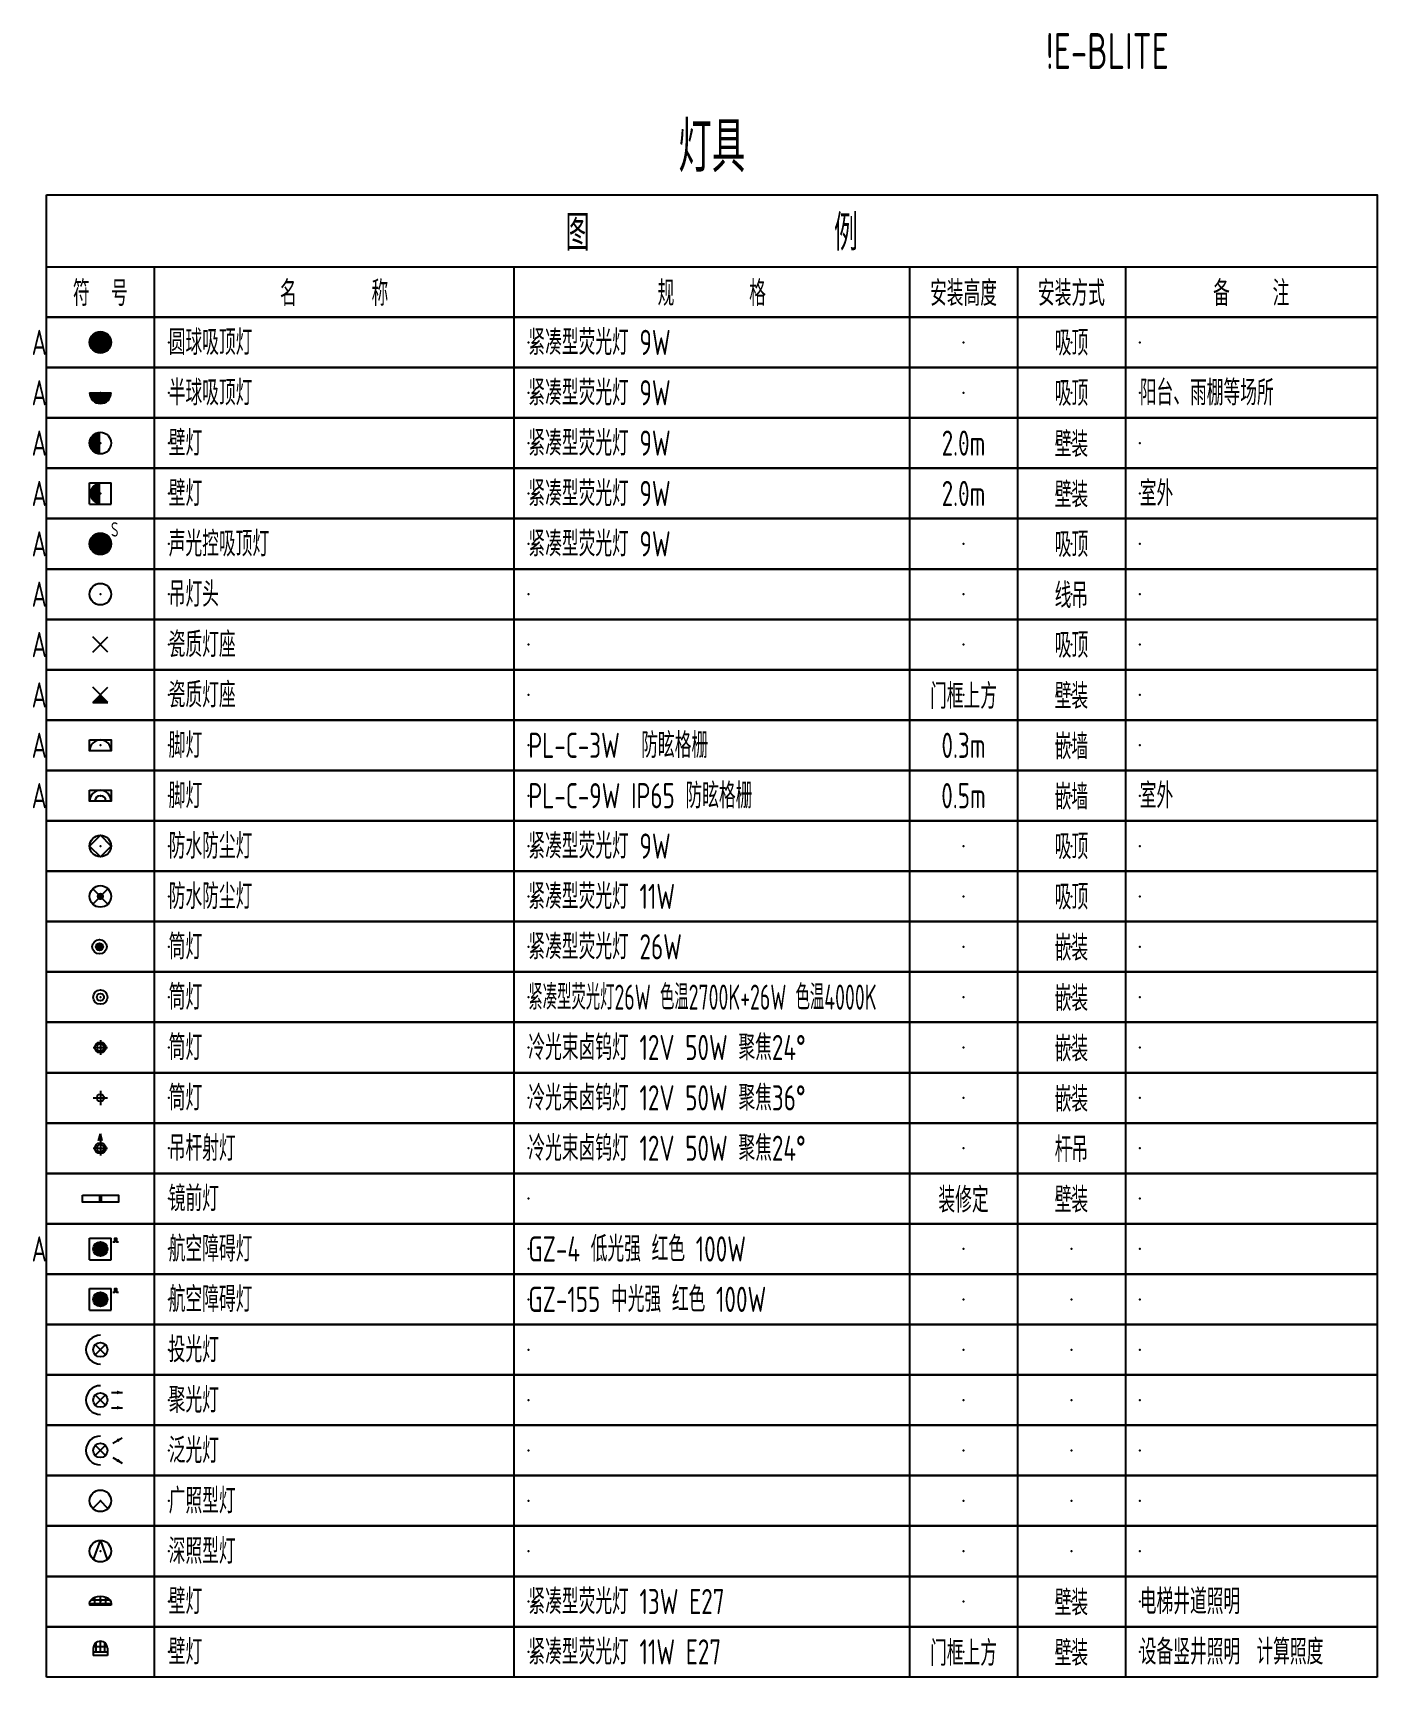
# Model space of a CAD drawing. Extents: x -337 to 273738, y -225 to 2088994.
# Drawn here: x 86274 to 104962, y 498060 to 520911 of the extents above; entities that cross this region are included whole.
import ezdxf
from ezdxf.enums import TextEntityAlignment as Align

# ---------------------------------------------------------------- set-up
doc = ezdxf.new("R2010")
doc.units = 0
doc.header["$LTSCALE"] = 1000
doc.layers.get('0').update_dxf_attribs({"linetype": 'CONTINUOUS'})
for name, color, linetype in [('E-LITE-LITE', 3, 'CONTINUOUS'), ('E-UNIV-DIAG', 2, 'CONTINUOUS'), ('E-UNIV-EL', 140, 'CONTINUOUS'), ('E-UNIV-NOTE', 6, 'CONTINUOUS')]:
    doc.layers.add(name, color=color, linetype=linetype)
doc.styles.add('TH-STYLE3', font='tssdeng.shx', dxfattribs={"width": 0.65, "bigfont": 'tssdchn.shx'})

msp = doc.modelspace()

# ---------------------------------------------------------------- texts
at = {"layer": 'E-UNIV-NOTE', "style": 'TH-STYLE3', "width": 0.7}
msp.add_text('!E-BLITE', height=500, dxfattribs=at).set_placement((101212, 520660), align=Align.MIDDLE)

# ---------------------------------------------------------------- blocks, each defined once
blk = doc.blocks.new('E-BKTS2')
for p, q in [((0, 0), (185, 0)), ((0, -7), (0, 0)), ((185, 0), (185, -7)), ((185, -7), (0, -7))]:
    blk.add_line(p, q)
at = {"linetype": 'Continuous'}
for p, q in [((15, 0), (15, -7)), ((65, 0), (65, -7)), ((120, 0), (120, -7)), ((135, 0), (135, -7)), ((150, 0), (150, -7))]:
    blk.add_line(p, q, dxfattribs=at)
for p in [(7.5, -3.5), (17, -3.5), (67, -3.5), (127.5, -3.5), (142.5, -3.5), (152, -3.5)]:
    blk.add_point(p, dxfattribs=at)
blk = doc.blocks.new('E-BL308')
blk.add_lwpolyline([(-1.5, 0.75), (1.5, 0.75), (1.5, -0.75), (-1.5, -0.75)], close=True)
at = {"layer": 'E-UNIV-EL'}
blk.add_arc((0, -0.75), 1.5, 0, 180, dxfattribs=at)
blk = doc.blocks.new('E-BL301')
blk.add_circle((0, 0), 1.5)
blk = doc.blocks.new('E-BL309')
for p, q in [((-1.06, -1.06), (1.06, 1.06)), ((1.06, -1.06), (-1.06, 1.06))]:
    blk.add_line(p, q)
blk = doc.blocks.new('E-BL306')
at = {"const_width": 1.5}
blk.add_lwpolyline([(0, 0.75, 1), (0, -0.75, 1)], format="xyb", dxfattribs=at)
blk.add_circle((0, 0), 1.5)
blk = doc.blocks.new('E-BL302-2')
blk.add_line((-1.5, 0), (1.5, 0))
at = {"const_width": 1.5}
blk.add_lwpolyline([(-0.75, 0, 1), (0.75, 0, 1)], format="xyb", dxfattribs=at)
blk.add_arc((0, 0), 1.5, 180, 0)
blk = doc.blocks.new('E-BL302-3')
at = {"const_width": 1.5}
blk.add_lwpolyline([(-0.75, 0, 1), (0.75, 0, 1)], format="xyb", close=True, dxfattribs=at)
blk.add_circle((0, 0), 1.5)
at = {"layer": 'E-UNIV-EL', "style": 'TH-STYLE3', "width": 0.7}
blk.add_attdef('T', text='', height=2, dxfattribs=at).set_placement((2, 2), align=Align.MIDDLE)
blk = doc.blocks.new('E-BL302')
at = {"const_width": 1.5}
blk.add_lwpolyline([(-0.75, 0, 1), (0.75, 0, 1)], format="xyb", close=True, dxfattribs=at)
blk.add_circle((0, 0), 1.5)
blk = doc.blocks.new('E-BL311')
for p, q in [((-1.06, -1.06), (1.06, 1.06)), ((1.06, -1.06), (-1.06, 1.06))]:
    blk.add_line(p, q)
at = {"const_width": 0.5}
blk.add_lwpolyline([(-0.25, 0, 1), (0.25, 0, 1)], format="xyb", close=True, dxfattribs=at)
blk.add_circle((0, 0), 1.5)
blk = doc.blocks.new('E-BKTS1')
blk.add_line((0, -10), (185, -10))
at = {"linetype": 'Continuous'}
for p, q in [((15, -10), (15, -17)), ((65, -10), (65, -17)), ((120, -10), (120, -17)), ((135, -10), (135, -17)), ((150, -10), (150, -17))]:
    blk.add_line(p, q, dxfattribs=at)
blk.add_lwpolyline([(0, 0), (185, 0), (185, -17), (0, -17)], close=True)
at = {"layer": 'E-UNIV-NOTE', "style": 'TH-STYLE3', "width": 0.7}
for s, height, p in [('图                例', 5, (92.5, -5)), ('安装高度', 3.5, (127.5, -13.5)), ('安装方式', 3.5, (142.5, -13.5))]:
    blk.add_text(s, height=height, dxfattribs=at).set_placement(p, align=Align.MIDDLE)
at = {"layer": 'E-UNIV-NOTE', "linetype": 'Continuous', "style": 'TH-STYLE3', "width": 0.7}
for s, p in [('符  号', (7.5, -13.5)), ('名       称', (40, -13.5)), ('规       格', (92.5, -13.5)), ('备    注', (167.5, -13.5))]:
    blk.add_text(s, height=3.5, dxfattribs=at).set_placement(p, align=Align.MIDDLE)
blk = doc.blocks.new('E-BL203-1')
for p, q in [((-0.26, 1.03), (0, 2)), ((0, 2), (0, -1)), ((0.26, 1.03), (0, 2)), ((-1, 0), (1, 0))]:
    blk.add_line(p, q)
blk.add_circle((0, 0), 0.75)
at = {"layer": 'E-UNIV-EL'}
blk.add_circle((0, 0), 0.5, dxfattribs=at)
blk = doc.blocks.new('E-BL202')
blk.add_circle((0, 0), 1)
at = {"layer": 'E-UNIV-EL'}
blk.add_circle((0, 0), 0.5, dxfattribs=at)
blk = doc.blocks.new('E-BL204')
for p, q in [((-1, 0), (1, 0)), ((0, 1), (0, -1))]:
    blk.add_line(p, q)
blk.add_circle((0, 0), 0.5)
blk = doc.blocks.new('E-BL203')
for p, q in [((-1, 0), (1, 0)), ((0, 1), (0, -1))]:
    blk.add_line(p, q)
blk.add_circle((0, 0), 0.75)
at = {"layer": 'E-UNIV-EL'}
blk.add_circle((0, 0), 0.5, dxfattribs=at)
blk = doc.blocks.new('E-BL305')
blk.add_circle((0, 0), 1.5)
at = {"layer": 'E-UNIV-EL'}
blk.add_lwpolyline([(-1.5, 0), (0, -1.5), (1.5, 0), (0, 1.5)], close=True, dxfattribs=at)
blk = doc.blocks.new('E-BL201')
at = {"const_width": 0.5}
blk.add_lwpolyline([(-0.25, 0, 1), (0.25, 0, 1)], format="xyb", close=True, dxfattribs=at)
for radius in [1, 0.5]:
    blk.add_circle((0, 0), radius)
blk = doc.blocks.new('E-BL309-2')
for p, q in [((1.06, -1.06), (-1.06, 1.06)), ((-1.06, -1.06), (1.06, 1.06)), ((-1.06, -1.06), (1.06, -1.06))]:
    blk.add_line(p, q)
blk.add_solid([(-1.06, -1.06), (0, 0), (1.06, -1.06)])
blk = doc.blocks.new('E-BL306-1')
for p, q in [((0, 1.5), (3, 1.5)), ((0, -1.5), (0, 1.5)), ((3, -1.5), (3, 1.5)), ((0, -1.5), (3, -1.5))]:
    blk.add_line(p, q)
at = {"const_width": 1.5}
blk.add_lwpolyline([(1.5, 0.75, 1), (1.5, -0.75, 1)], format="xyb", dxfattribs=at)
blk = doc.blocks.new('E-BL315')
for p, q in [((-0.71, -0.71), (0.71, 0.71)), ((0.71, -0.71), (-0.71, 0.71))]:
    blk.add_line(p, q)
blk.add_circle((0, 0), 1)
blk.add_arc((0, 0), 2, 90, 270)
blk = doc.blocks.new('E-BL315-1')
for p, q in [((-0.71, -0.71), (0.71, 0.71)), ((0.71, -0.71), (-0.71, 0.71))]:
    blk.add_line(p, q)
blk.add_circle((0, 0), 1)
blk.add_arc((0, 0), 2, 90, 270)
at = {"layer": 'E-UNIV-EL'}
for p, q in [((1.56, 1.06), (3.06, 1.06)), ((1.56, -1.06), (3.06, -1.06))]:
    blk.add_line(p, q, dxfattribs=at)
for points in [[(3.06, 1.06, 0, 0.5, 0), (2.31, 1.06, 0.5, 0.5, 0)], [(3.06, -1.06, 0, 0.5, 0), (2.31, -1.06, 0.5, 0.5, 0)]]:
    blk.add_lwpolyline(points, format="xyseb", dxfattribs=at)
blk = doc.blocks.new('E-BL315-2')
for p, q in [((-0.71, -0.71), (0.71, 0.71)), ((0.71, -0.71), (-0.71, 0.71))]:
    blk.add_line(p, q)
blk.add_circle((0, 0), 1)
blk.add_arc((0, 0), 2, 90, 270)
at = {"layer": 'E-UNIV-EL'}
for p, q in [((1.73, 1), (3.03, 1.75)), ((1.73, -1), (3.03, -1.75))]:
    blk.add_line(p, q, dxfattribs=at)
for points in [[(3.03, 1.75, 0, 0.5, 0), (2.38, 1.38, 0.5, 0.5, 0)], [(3.03, -1.75, 0, 0.5, 0), (2.38, -1.37, 0.5, 0.5, 0)]]:
    blk.add_lwpolyline(points, format="xyseb", dxfattribs=at)
blk = doc.blocks.new('E-BL307')
blk.add_lwpolyline([(-2.5, 0.5), (2.5, 0.5), (2.5, -0.5), (-2.5, -0.5)], close=True)
at = {"const_width": 0.5}
blk.add_lwpolyline([(0, 0.5), (0, -0.5)], dxfattribs=at)
blk = doc.blocks.new('E-BL308-1')
blk.add_lwpolyline([(-1.5, 0.75), (1.5, 0.75), (1.5, -0.75), (-1.5, -0.75)], close=True)
at = {"layer": 'E-UNIV-EL'}
for radius in [1.5, 0.75]:
    blk.add_arc((0, -0.75), radius, 0, 180, dxfattribs=at)
blk = doc.blocks.new('E-BL316')
for p, q in [((-1.5, 1.5), (1.5, 1.5)), ((-1.5, -1.5), (-1.5, 1.5)), ((1.5, -1.5), (1.5, 1.5)), ((-1.5, -1.5), (1.5, -1.5))]:
    blk.add_line(p, q)
at = {"const_width": 1}
blk.add_lwpolyline([(-0.5, 0, 1), (0.5, 0, 1)], format="xyb", close=True, dxfattribs=at)
blk.add_circle((0, 0), 1)
at = {"layer": 'E-UNIV-EL'}
blk.add_lwpolyline([(1.75, 1), (2, 1), (2, 1.5), (2.25, 1.5), (2.25, 1), (2.5, 1)], dxfattribs=at)
blk = doc.blocks.new('E-BL313')
blk.add_lwpolyline([(-0.96, -1.15), (0, 1.5), (0.96, -1.15)])
blk.add_circle((0, 0), 1.5)
blk = doc.blocks.new('E-BL312')
blk.add_lwpolyline([(1.06, -1.06), (0, 0), (-1.06, -1.06)])
blk.add_circle((0, 0), 1.5)
blk = doc.blocks.new('E-BL317-1')
for p, q in [((-1.5, 0.25), (-1.5, 0)), ((-1.5, 0.25), (1.51, 0.25)), ((1.5, 0), (-1.5, 0)), ((1.5, 0.25), (1.5, 0))]:
    blk.add_line(p, q)
at = {"extrusion": (0, 0, -1)}
blk.add_ellipse((0, 0.25), major_axis=(-1.5, 0), ratio=0.667979, start_param=0, end_param=3.141593, dxfattribs=at)
at = {"layer": 'E-UNIV-EL'}
for p, q in [((-1.29, 0.75), (1.3, 0.75)), ((-0.75, 0.25), (-0.75, 1.12)), ((0, 0.25), (0, 1.25)), ((0.75, 0.25), (0.75, 1.12))]:
    blk.add_line(p, q, dxfattribs=at)
blk = doc.blocks.new('E-BL317-2')
for p, q in [((-1, 1), (-1, 0)), ((-1, 0.5), (1, 0.5)), ((1, 0), (-1, 0)), ((1, 1), (1, 0))]:
    blk.add_line(p, q)
blk.add_arc((0, 1), 1, 0, 180)
at = {"layer": 'E-UNIV-EL'}
for p, q in [((-0.97, 1.25), (0.97, 1.25)), ((-0.6, 0.5), (-0.6, 1.8)), ((0, 0.5), (0, 2)), ((0.6, 0.5), (0.6, 1.8))]:
    blk.add_line(p, q, dxfattribs=at)
blk = doc.blocks.new('灯具二')
at = {"layer": 'E-LITE-LITE', "xscale": 100, "yscale": 100, "zscale": 100}
for name, p in [('E-BL302', (750, -2050)), ('E-BL302-2', (750, -2750)), ('E-BL306', (750, -3450)), ('E-BL306-1', (600, -4150)), ('E-BL301', (750, -5550)), ('E-BL309', (750, -6250)), ('E-BL309-2', (750, -6950)), ('E-BL308', (750, -7650)), ('E-BL308-1', (750, -8350)), ('E-BL305', (750, -9050)), ('E-BL311', (750, -9750)), ('E-BL201', (738, -10450)), ('E-BL202', (750, -11150)), ('E-BL203', (750, -11850)), ('E-BL204', (750, -12550)), ('E-BL203-1', (750, -13250)), ('E-BL307', (750, -13950)), ('E-BL316', (750, -14650)), ('E-BL316', (750, -15350)), ('E-BL315', (750, -16050)), ('E-BL315-1', (750, -16750)), ('E-BL315-2', (750, -17450)), ('E-BL312', (750, -18150)), ('E-BL313', (750, -18850)), ('E-BL317-1', (750, -19600)), ('E-BL317-2', (750, -20300))]:
    blk.add_blockref(name, p, dxfattribs=at)
blk.add_blockref('E-BL302-3', (750, -4850), dxfattribs=at).add_auto_attribs({'T': 'S'})
at = {"layer": 'E-UNIV-DIAG', "xscale": 100, "yscale": 100, "zscale": 100}
for name, p in [('E-BKTS1', (0, 0)), ('E-BKTS2', (0, -1700)), ('E-BKTS2', (0, -2400)), ('E-BKTS2', (0, -3100)), ('E-BKTS2', (0, -3800)), ('E-BKTS2', (0, -4500)), ('E-BKTS2', (0, -5200)), ('E-BKTS2', (0, -5900)), ('E-BKTS2', (0, -6600)), ('E-BKTS2', (0, -7300)), ('E-BKTS2', (0, -8000)), ('E-BKTS2', (0, -8700)), ('E-BKTS2', (0, -9400)), ('E-BKTS2', (0, -10100)), ('E-BKTS2', (0, -10800)), ('E-BKTS2', (0, -11500)), ('E-BKTS2', (0, -12200)), ('E-BKTS2', (0, -12900)), ('E-BKTS2', (0, -13600)), ('E-BKTS2', (0, -14300)), ('E-BKTS2', (0, -15000)), ('E-BKTS2', (0, -15700)), ('E-BKTS2', (0, -16400)), ('E-BKTS2', (0, -17100)), ('E-BKTS2', (0, -17800)), ('E-BKTS2', (0, -18500)), ('E-BKTS2', (0, -19200)), ('E-BKTS2', (0, -19900))]:
    blk.add_blockref(name, p, dxfattribs=at)
at = {"layer": 'E-UNIV-NOTE', "style": 'TH-STYLE3', "width": 0.7}
for s, height, p in [('灯具', 700, (9250, 700)), ('A', 350, (-100, -2050)), ('A', 350, (-100, -2750)), ('A', 350, (-100, -3450)), ('A', 350, (-100, -4150)), ('A', 350, (-100, -4850)), ('A', 350, (-100, -5550)), ('A', 350, (-100, -6250)), ('A', 350, (-100, -6950)), ('A', 350, (-100, -7650)), ('A', 350, (-100, -8350)), ('A', 350, (-100, -14650))]:
    blk.add_text(s, height=height, dxfattribs=at).set_placement(p, align=Align.MIDDLE)
at = {"layer": 'E-UNIV-NOTE', "linetype": 'Continuous', "style": 'TH-STYLE3'}
for s, width, p in [('圆球吸顶灯', 0.7, (1700, -2050)), ('紧凑型荧光灯 9W', 0.7, (6700, -2050)), ('半球吸顶灯', 0.7, (1700, -2750)), ('紧凑型荧光灯 9W', 0.7, (6700, -2750)), ('阳台、雨棚等场所', 0.7, (15200, -2750)), ('壁灯', 0.7, (1700, -3450)), ('紧凑型荧光灯 9W', 0.7, (6700, -3450)), ('壁灯', 0.7, (1700, -4150)), ('紧凑型荧光灯 9W', 0.7, (6700, -4150)), ('室外', 0.7, (15200, -4150)), ('声光控吸顶灯', 0.7, (1700, -4850)), ('紧凑型荧光灯 9W', 0.7, (6700, -4850)), ('吊灯头', 0.7, (1700, -5550)), ('瓷质灯座', 0.7, (1700, -6250)), ('瓷质灯座', 0.7, (1700, -6950)), ('脚灯', 0.7, (1700, -7650)), ('PL-C-3W  防眩格栅', 0.7, (6700, -7650)), ('脚灯', 0.7, (1700, -8350)), ('PL-C-9W IP65 防眩格栅', 0.7, (6700, -8350)), ('室外', 0.7, (15200, -8350)), ('防水防尘灯', 0.7, (1700, -9050)), ('紧凑型荧光灯 9W', 0.7, (6700, -9050)), ('防水防尘灯', 0.7, (1700, -9750)), ('紧凑型荧光灯 11W', 0.7, (6700, -9750)), ('筒灯', 0.7, (1700, -10450)), ('紧凑型荧光灯 26W ', 0.7, (6700, -10450)), ('筒灯', 0.7, (1700, -11150)), ('紧凑型荧光灯26W 色温2700K+26W 色温4000K', 0.6, (6700, -11150)), ('筒灯', 0.7, (1700, -11850)), ('冷光束卤钨灯 12V 50W 聚焦24%%D', 0.7, (6700, -11850)), ('筒灯', 0.7, (1700, -12550)), ('冷光束卤钨灯 12V 50W 聚焦36%%D', 0.7, (6700, -12550)), ('吊杆射灯', 0.7, (1700, -13250)), ('冷光束卤钨灯 12V 50W 聚焦24%%D', 0.7, (6700, -13250)), ('镜前灯', 0.7, (1700, -13950)), ('航空障碍灯', 0.7, (1700, -14650)), ('GZ-4 低光强 红色 100W', 0.7, (6700, -14650)), ('航空障碍灯', 0.7, (1700, -15350)), ('GZ-155 中光强 红色 100W', 0.7, (6700, -15350)), ('投光灯', 0.7, (1700, -16050)), ('聚光灯', 0.7, (1700, -16750)), ('泛光灯', 0.7, (1700, -17450)), ('广照型灯', 0.7, (1700, -18150)), ('深照型灯', 0.7, (1700, -18850)), ('壁灯', 0.7, (1700, -19550)), ('紧凑型荧光灯 13W E27', 0.7, (6700, -19550)), ('电梯井道照明', 0.7, (15200, -19550)), ('壁灯', 0.7, (1700, -20250)), ('紧凑型荧光灯 11W E27', 0.7, (6700, -20250)), ('设备竖井照明', 0.7, (15200, -20250))]:
    blk.add_text(s, height=350, dxfattribs=dict(at, width=width)).set_placement(p, align=Align.MIDDLE_LEFT)
at = {"layer": 'E-UNIV-NOTE', "linetype": 'Continuous', "style": 'TH-STYLE3', "width": 0.7}
for s, p in [('吸顶', (14250, -2050)), ('吸顶', (14250, -2750)), ('2.0m', (12750, -3450)), ('壁装', (14250, -3450)), ('2.0m', (12750, -4150)), ('壁装', (14250, -4150)), ('吸顶', (14250, -4850)), ('线吊', (14250, -5550)), ('吸顶', (14250, -6250)), ('门框上方', (12750, -6950)), ('壁装', (14250, -6950)), ('0.3m', (12750, -7650)), ('嵌墙', (14250, -7650)), ('0.5m', (12750, -8350)), ('嵌墙', (14250, -8350)), ('嵌墙', (14250, -8350)), ('吸顶', (14250, -9050)), ('吸顶', (14250, -9750)), ('嵌装', (14250, -10450)), ('嵌装', (14250, -11150)), ('嵌装', (14250, -11850)), ('嵌装', (14250, -12550)), ('杆吊', (14250, -13250)), ('装修定', (12750, -13950)), ('壁装', (14250, -13950)), ('壁装', (14250, -19550)), ('门框上方', (12750, -20250)), ('壁装', (14250, -20250))]:
    blk.add_text(s, height=350, dxfattribs=at).set_placement(p, align=Align.MIDDLE)
at = {"layer": 'E-UNIV-NOTE', "color": 1, "style": 'TH-STYLE3', "width": 0.7}
blk.add_text('计算照度', height=350, dxfattribs=at).set_placement((16822, -20250), align=Align.MIDDLE_LEFT)

# ---------------------------------------------------------------- block references
msp.add_blockref('灯具二', (86462, 518660))

msp.set_redraw_order([(e.dxf.handle, doc.entitydb.next_handle()) for e in msp.query("TEXT MTEXT ATTDEF DIMENSION ARC_DIMENSION")])  # texts and dimensions are drawn at this point

doc.saveas('drawing.dxf')
